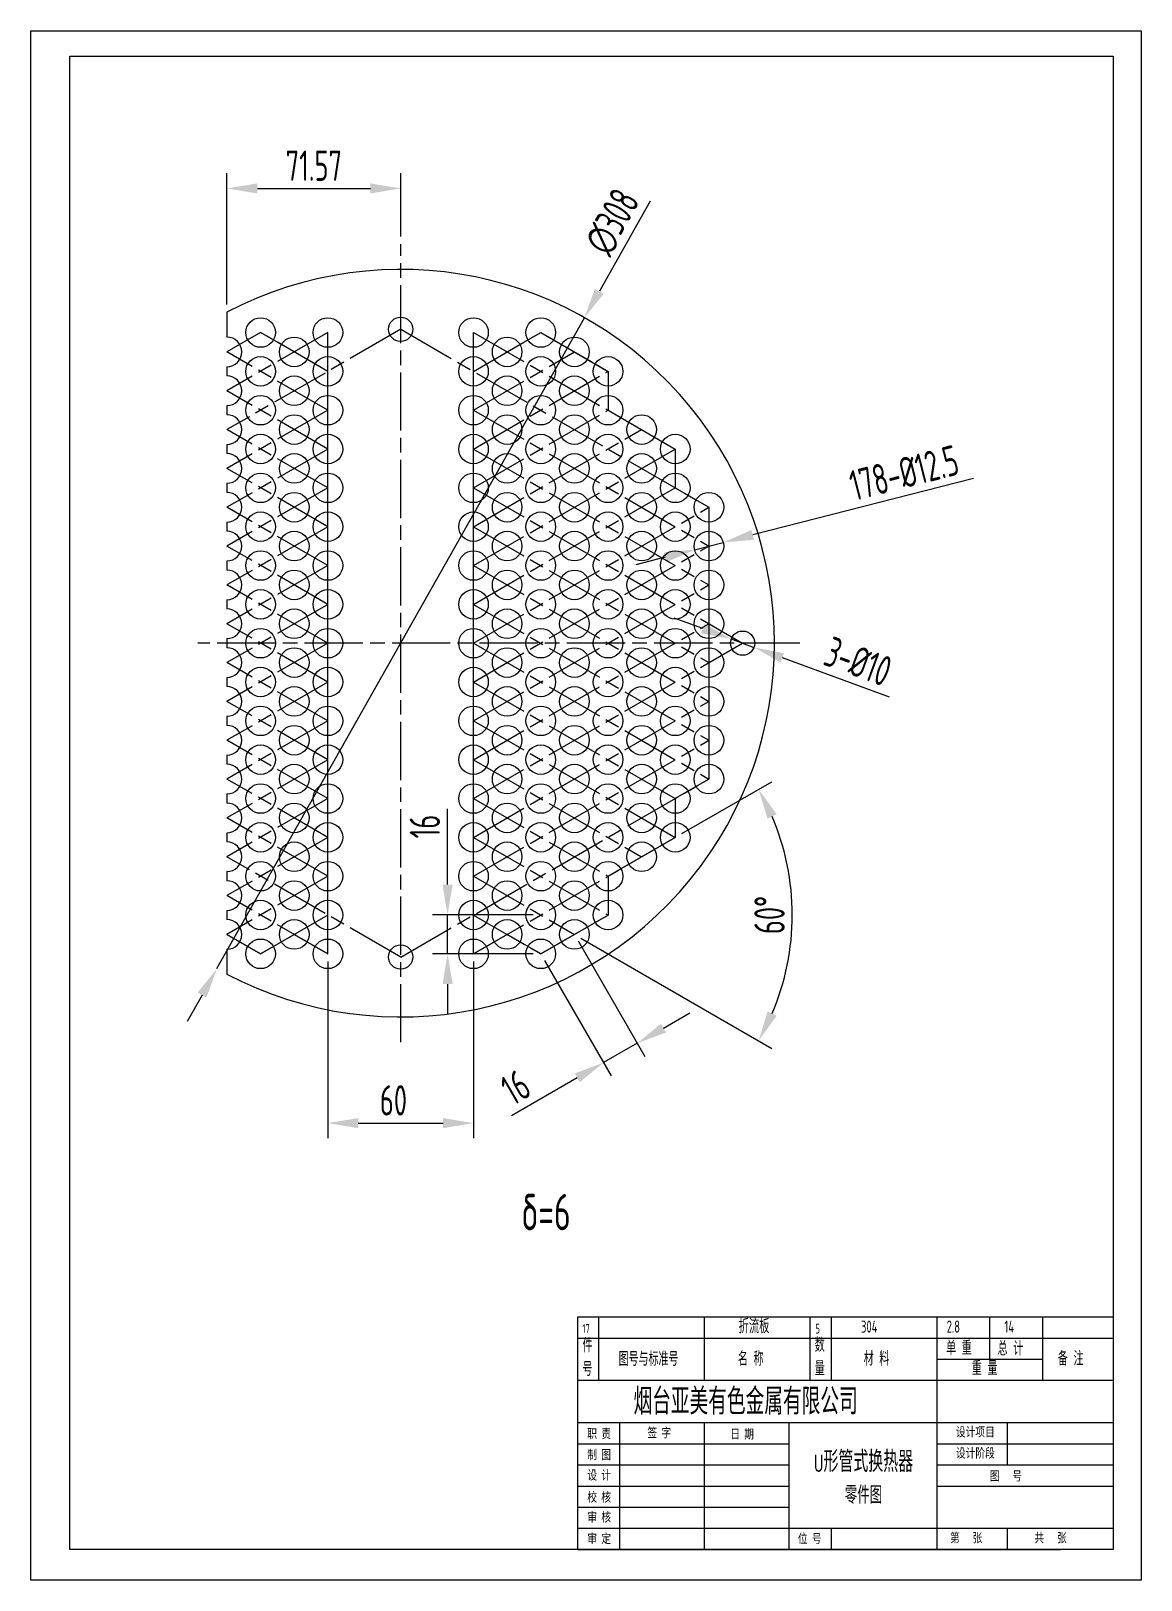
# Model space of a CAD drawing. Extents: x 1875 to 8428, y 2369 to 7964.
# Drawn here: x 4069 to 4526, y 2386 to 3024 of the extents above; entities that cross this region are included whole.
import ezdxf

# ---------------------------------------------------------------- set-up
doc = ezdxf.new("R2010")
doc.units = 0
doc.linetypes.add('ACAD_ISO08W100', pattern=[36, 24, -3, 6, -3])
doc.layers.get('DEFPOINTS').update_dxf_attribs({"linetype": 'CONTINUOUS'})
for name, color, linetype in [('中心线', 1, 'ACAD_ISO08W100'), ('实线', 6, 'CONTINUOUS'), ('文本', 4, 'CONTINUOUS'), ('标注', 3, 'CONTINUOUS')]:
    doc.layers.add(name, color=color, linetype=linetype)
doc.styles.get("Standard").update_dxf_attribs({"font": 'isocp.shx', "width": 0.707, "bigfont": 'hztxt.shx'})
doc.dimstyles.new('ISO-25', dxfattribs={"dimtxt": 2.5, "dimasz": 2.5, "dimexe": 1.25, "dimexo": 0.625, "dimtad": 1, "dimtxsty": 'STANDARD', "dimcen": 2.5, "dimazin": 3, "dimtfac": 1, "dimtmove": 0, "dimatfit": 3})

msp = doc.modelspace()

# ---------------------------------------------------------------- texts
at = {"layer": '文本'}
for s, insert, char_height, width, attachment_point in [('17', (4295.807, 2491.495), 3.6288, 11.67825, 1), ('折流板', (4360.112, 2493.656), 6, 181.11171, 1), ('5', (4391.803, 2491.622), 4, 21.38125, 1), ('304', (4410.546, 2492.971), 5, 89.92699, 1), ('2.8', (4445.856, 2492.971), 5, 89.92699, 1), ('14', (4469.664, 2492.971), 5, 89.92699, 1), ('件\\P号', (4295.813, 2485.645), 5.806, 7.95157, 1), ('数\\P量', (4391.489, 2485.851), 5.806, 7.95157, 1), ('单 重', (4445.605, 2484.589), 5.8061, 59.49103, 1), ('总 计', (4466.856, 2484.358), 5.8061, 59.49103, 1), ('图号与标准号', (4310.694, 2480.089), 5.8061, 42.28311, 1), ('名 称', (4359.816, 2480.134), 5.8061, 59.49103, 1), ('材 料', (4411.648, 2480.234), 5.8061, 59.49103, 1), ('重 量', (4456.231, 2476.277), 5.8061, 59.49103, 1), ('备 注', (4491.662, 2480.234), 5.8061, 59.49103, 1), ('烟台亚美有色金属有限公司', (4316.829, 2465.107), 10.8864, 148.05504, 1), ('职 责', (4297.796, 2448.424), 4.3546, 28.30187, 1), ('签 字', (4322.56, 2448.819), 4.3546, 23.63471, 1), ('日 期', (4356.665, 2448.257), 4.3546, 23.91607, 1), ('设计项目', (4449.671, 2449.152), 4.3546, 29.0304, 1), ('制 图', (4297.796, 2439.781), 4.3546, 28.30187, 1), ('{\\H0.8267x;U}形管式换热器\\P{\\H0.8333x;零件图}', (4411.59, 2439.261), 8.70912, 58.39624, 2), ('设计阶段', (4449.671, 2440.443), 4.3546, 29.0304, 1), ('设 计', (4297.796, 2431.358), 4.3546, 28.30187, 1), ('图   号', (4463.611, 2431.006), 4.3546, 59.49103, 1), ('校 核', (4297.796, 2422.271), 4.3546, 28.30187, 1), ('审 核', (4297.796, 2414.071), 4.3546, 28.30187, 1), ('审 定', (4297.796, 2405.205), 4.3546, 28.30187, 1), ('位 号', (4384.539, 2405.19), 4.3546, 16.2908, 1), ('第   张', (4447.247, 2405.54), 4.3546, 59.49103, 1), ('共   张', (4482.033, 2405.54), 4.3546, 59.49103, 1)]:
    msp.add_mtext(s, dxfattribs=dict(at, insert=insert, char_height=char_height, width=width, attachment_point=attachment_point))
at = {"layer": '标注', "insert": (4270.645, 2545.177), "char_height": 15, "width": 10.46912, "attachment_point": 1}
msp.add_mtext('{\\C4;δ=6}', dxfattribs=at)

# ---------------------------------------------------------------- blocks, each defined once
blk = doc.blocks.new('*D94')
at = {"layer": 'DEFPOINTS', "color": 0}
for p in [(4341.99, 2810.56), (4353.81, 2813.58)]:
    blk.add_point(p, dxfattribs=at)
at = {"layer": '文本', "color": 3}
for p, q in [((4456.93, 2839.89), (4365.92, 2816.67)), ((4341.99, 2810.56), (4353.81, 2813.58)), ((4329.88, 2807.47), (4317.76, 2804.38))]:
    blk.add_line(p, q, dxfattribs=at)
for points in [[(4365.41, 2818.69), (4366.44, 2814.65), (4353.81, 2813.58)], [(4329.36, 2809.49), (4330.39, 2805.45), (4341.99, 2810.56)]]:
    blk.add_solid(points, dxfattribs=at)
at = {"layer": '文本', "color": 4, "insert": (4428.29, 2842.26), "char_height": 12.5, "attachment_point": 5, "rotation": 14.31561}
blk.add_mtext('178-%%c12.5', dxfattribs=at)
blk = doc.blocks.new('*D95')
at = {"layer": 'DEFPOINTS', "color": 0}
for p in [(4190.9, 2644.07), (4250.9, 2644.07), (4250.9, 2574.31)]:
    blk.add_point(p, dxfattribs=at)
at = {"layer": '文本', "color": 3}
for p, q in [((4190.9, 2640.94), (4190.9, 2568.06)), ((4250.9, 2640.94), (4250.9, 2568.06)), ((4203.4, 2574.31), (4238.4, 2574.31))]:
    blk.add_line(p, q, dxfattribs=at)
for points in [[(4203.4, 2576.4), (4203.4, 2572.23), (4190.9, 2574.31)], [(4238.4, 2576.4), (4238.4, 2572.23), (4250.9, 2574.31)]]:
    blk.add_solid(points, dxfattribs=at)
at = {"layer": '文本', "color": 4, "insert": (4217.92, 2583.69), "char_height": 12.5, "attachment_point": 5}
blk.add_mtext('60', dxfattribs=at)
blk = doc.blocks.new('*D96')
at = {"layer": 'DEFPOINTS', "color": 0}
for p in [(4292.47, 2652.07), (4278.62, 2644.07), (4318.36, 2607.24)]:
    blk.add_point(p, dxfattribs=at)
at = {"layer": '文本', "color": 3}
for p, q in [((4294.04, 2649.36), (4321.48, 2601.82)), ((4280.18, 2641.36), (4307.63, 2593.82)), ((4329.18, 2613.49), (4340.01, 2619.74)), ((4318.36, 2607.24), (4304.5, 2599.24)), ((4293.68, 2592.99), (4266.59, 2577.35))]:
    blk.add_line(p, q, dxfattribs=at)
for points in [[(4328.14, 2615.29), (4330.22, 2611.68), (4318.36, 2607.24)], [(4292.63, 2594.79), (4294.72, 2591.18), (4304.5, 2599.24)]]:
    blk.add_solid(points, dxfattribs=at)
at = {"layer": '文本', "color": 4, "insert": (4268.24, 2589.13), "char_height": 12.5, "attachment_point": 5, "rotation": 30}
blk.add_mtext('16', dxfattribs=at)
blk = doc.blocks.new('*D97')
at = {"layer": 'DEFPOINTS', "color": 0}
for p in [(4240.22, 2660.07), (4278.62, 2660.07), (4278.62, 2644.07)]:
    blk.add_point(p, dxfattribs=at)
at = {"layer": '文本', "color": 3}
for p, q in [((4240.22, 2672.57), (4240.22, 2703.85)), ((4275.49, 2660.07), (4233.97, 2660.07)), ((4240.22, 2644.07), (4240.22, 2660.07)), ((4275.49, 2644.07), (4233.97, 2644.07)), ((4240.22, 2631.57), (4240.22, 2619.07))]:
    blk.add_line(p, q, dxfattribs=at)
for points in [[(4238.14, 2672.57), (4242.3, 2672.57), (4240.22, 2660.07)], [(4238.14, 2631.57), (4242.3, 2631.57), (4240.22, 2644.07)]]:
    blk.add_solid(points, dxfattribs=at)
at = {"layer": '文本', "color": 4, "insert": (4230.84, 2696.53), "char_height": 12.5, "attachment_point": 5, "rotation": 90}
blk.add_mtext('16', dxfattribs=at)
blk = doc.blocks.new('*D98')
at = {"layer": 'DEFPOINTS', "color": 0}
for p in [(4357.06, 2773.79), (4366.45, 2770.34)]:
    blk.add_point(p, dxfattribs=at)
at = {"layer": '标注', "color": 3}
for p, q in [((4345.33, 2778.11), (4333.6, 2782.43)), ((4357.06, 2773.79), (4366.45, 2770.34)), ((4422.32, 2749.77), (4378.18, 2766.02))]:
    blk.add_line(p, q, dxfattribs=at)
for points in [[(4346.05, 2780.07), (4344.61, 2776.16), (4357.06, 2773.79)], [(4378.9, 2767.98), (4377.46, 2764.07), (4366.45, 2770.34)]]:
    blk.add_solid(points, dxfattribs=at)
at = {"layer": '标注', "color": 4, "insert": (4409.35, 2764.53), "char_height": 12.5, "attachment_point": 5, "rotation": 339.78815}
blk.add_mtext('3-%%c10', dxfattribs=at)
blk = doc.blocks.new('*D99')
at = {"layer": 'DEFPOINTS', "color": 0}
for p in [(4334.04, 2692.07), (4250.9, 2676.07), (4292.47, 2652.07), (4250.9, 2644.07), (4380.67, 2642.07)]:
    blk.add_point(p, dxfattribs=at)
at = {"layer": '标注', "color": 3}
for p, q in [((4336.75, 2693.63), (4373.77, 2715)), ((4295.18, 2650.5), (4373.77, 2605.13))]:
    blk.add_line(p, q, dxfattribs=at)
blk.add_arc((4278.62, 2660.07), 103.62, 336.9158, 23.0842, dxfattribs=at)
for points in [[(4372.08, 2699.77), (4375.81, 2701.63), (4368.36, 2711.88)], [(4375.81, 2618.51), (4372.08, 2620.37), (4368.36, 2608.26)]]:
    blk.add_solid(points, dxfattribs=at)
at = {"layer": '标注', "color": 4, "insert": (4372.86, 2660.07), "char_height": 12.5, "attachment_point": 5, "rotation": 90}
blk.add_mtext('60°', dxfattribs=at)
blk = doc.blocks.new('*D101')
at = {"layer": 'DEFPOINTS', "color": 0}
for p in [(4296.6, 2906.18), (4145.2, 2637.96)]:
    blk.add_point(p, dxfattribs=at)
at = {"layer": '标注', "color": 3}
for p, q in [((4323.69, 2954.17), (4302.75, 2917.06)), ((4145.2, 2637.96), (4296.6, 2906.18)), ((4139.06, 2627.07), (4132.92, 2616.19))]:
    blk.add_line(p, q, dxfattribs=at)
for points in [[(4300.93, 2918.09), (4304.56, 2916.04), (4296.6, 2906.18)], [(4137.25, 2628.1), (4140.87, 2626.05), (4145.2, 2637.96)]]:
    blk.add_solid(points, dxfattribs=at)
at = {"layer": '标注', "color": 4, "insert": (4308.13, 2945.67), "char_height": 12.5, "attachment_point": 5, "rotation": 60.55711}
blk.add_mtext('∅308', dxfattribs=at)
blk = doc.blocks.new('*D102')
at = {"layer": 'DEFPOINTS', "color": 0}
for p in [(4220.9, 2959.43), (4220.9, 2936.5), (4149.34, 2908.43)]:
    blk.add_point(p, dxfattribs=at)
at = {"layer": '标注', "color": 3}
for p, q in [((4149.34, 2911.55), (4149.34, 2965.68)), ((4220.9, 2939.62), (4220.9, 2965.68)), ((4161.84, 2959.43), (4208.4, 2959.43))]:
    blk.add_line(p, q, dxfattribs=at)
for points in [[(4161.84, 2961.51), (4161.84, 2957.35), (4149.34, 2959.43)], [(4208.4, 2961.51), (4208.4, 2957.35), (4220.9, 2959.43)]]:
    blk.add_solid(points, dxfattribs=at)
at = {"layer": '标注', "color": 4, "insert": (4185.12, 2968.8), "char_height": 12.5, "attachment_point": 5}
blk.add_mtext('71.57', dxfattribs=at)

# ---------------------------------------------------------------- dimensions: what is measured, and where the dimension line sits
at = {"layer": '文本'}
dim = msp.add_diameter_dim_2p(p1=(4341.989, 2810.559), p2=(4353.81, 2813.576), text='178-%%c12.5', dimstyle='ISO-25', override={"dimscale": 5, "dimdsep": 46, "dimclrd": 3, "dimclre": 3, "dimclrt": 4}, dxfattribs=at)
dim.commit()
dim.dimension.update_dxf_attribs({"geometry": '*D94', "text_midpoint": (4430.604, 2833.173), "dimtype": 163})
for base, p1, p2, angle, picture, middle in [((4240.219, 2660.067), (4278.617, 2644.067), (4278.617, 2660.067), 90, '*D97', (4240.219, 2696.526)), ((4318.357, 2607.236), (4278.617, 2644.067), (4292.474, 2652.067), 30, '*D96', (4272.927, 2581.007)), ((4250.904, 2574.314), (4190.904, 2644.067), (4250.904, 2644.067), 0, '*D95', (4217.925, 2574.314))]:
    dim = msp.add_linear_dim(base=base, p1=p1, p2=p2, angle=angle, dimstyle='ISO-25', override={"dimscale": 5, "dimdsep": 46, "dimclrd": 3, "dimclre": 3, "dimclrt": 4}, dxfattribs=at)
    dim.commit()
    dim.dimension.update_dxf_attribs({"geometry": picture, "text_midpoint": middle, "dimtype": 161})
at = {"layer": '标注'}
dim = msp.add_linear_dim(base=(4220.904, 2959.429), p1=(4149.335, 2908.427), p2=(4220.904, 2936.499), dimstyle='ISO-25', override={"dimscale": 5, "dimdsep": 46, "dimclrd": 3, "dimclre": 3, "dimclrt": 4}, dxfattribs=at)
dim.commit()
dim.dimension.update_dxf_attribs({"geometry": '*D102', "text_midpoint": (4185.12, 2968.804)})
dim = msp.add_diameter_dim_2p(p1=(4145.205, 2637.957), p2=(4296.604, 2906.178), dimstyle='ISO-25', override={"dimscale": 5, "dimdsep": 46, "dimclrd": 3, "dimclre": 3, "dimclrt": 4}, dxfattribs=at)
dim.commit()
dim.dimension.update_dxf_attribs({"geometry": '*D101', "text_midpoint": (4308.129, 2945.668)})
dim = msp.add_diameter_dim_2p(p1=(4357.064, 2773.795), p2=(4366.448, 2770.34), text='3-%%c10', dimstyle='ISO-25', override={"dimscale": 5, "dimdsep": 46, "dimclrd": 3, "dimclre": 3, "dimclrt": 4}, dxfattribs=at)
dim.commit()
dim.dimension.update_dxf_attribs({"geometry": '*D98', "text_midpoint": (4409.352, 2764.534)})
dim = msp.add_angular_dim_2l(base=(4380.665, 2642.074), line1=((4250.904, 2644.067), (4334.043, 2692.067)), line2=((4250.904, 2676.067), (4292.474, 2652.067)), dimstyle='ISO-25', override={"dimscale": 5, "dimdec": 0, "dimdsep": 46, "dimclrd": 3, "dimclre": 3, "dimclrt": 4}, dxfattribs=at)
dim.commit()
dim.dimension.update_dxf_attribs({"geometry": '*D99', "text_midpoint": (4372.865, 2660.067)})

# ---------------------------------------------------------------- linework, layer by layer
at = {"layer": '中心线'}
for p, q in [((4220.904, 2607.636), (4220.904, 2936.499)), ((4220.904, 2901.388), (4149.335, 2860.067)), ((4190.904, 2900.067), (4149.335, 2876.067)), ((4163.192, 2900.067), (4149.335, 2892.067)), ((4190.904, 2884.067), (4163.192, 2900.067)), ((4190.904, 2644.067), (4190.904, 2900.067)), ((4220.904, 2901.388), (4347.899, 2828.067)), ((4250.904, 2644.067), (4250.904, 2900.067)), ((4250.904, 2884.067), (4278.617, 2900.067)), ((4250.904, 2900.067), (4334.043, 2852.067)), ((4278.617, 2900.067), (4306.33, 2884.067)), ((4190.904, 2868.067), (4149.335, 2892.067)), ((4250.904, 2868.067), (4292.474, 2892.067)), ((4250.904, 2852.067), (4306.33, 2884.067)), ((4190.904, 2852.067), (4149.335, 2876.067)), ((4190.904, 2868.067), (4149.335, 2844.067)), ((4250.904, 2836.067), (4306.33, 2868.067)), ((4250.904, 2868.067), (4347.899, 2812.067)), ((4190.904, 2836.067), (4149.335, 2860.067)), ((4250.904, 2820.067), (4320.186, 2860.067)), ((4190.904, 2852.067), (4149.335, 2828.067)), ((4250.904, 2804.067), (4334.043, 2852.067)), ((4250.904, 2852.067), (4347.899, 2796.067)), ((4190.904, 2820.067), (4149.335, 2844.067)), ((4190.904, 2836.067), (4149.335, 2812.067)), ((4250.904, 2788.067), (4334.043, 2836.067)), ((4250.904, 2836.067), (4361.756, 2772.067)), ((4190.904, 2804.067), (4149.335, 2828.067)), ((4250.904, 2772.067), (4347.899, 2828.067)), ((4190.904, 2820.067), (4149.335, 2796.067)), ((4250.904, 2820.067), (4347.899, 2764.067)), ((4190.904, 2788.067), (4149.335, 2812.067)), ((4250.904, 2756.067), (4347.899, 2812.067)), ((4190.904, 2804.067), (4149.335, 2780.067)), ((4250.904, 2804.067), (4347.899, 2748.067)), ((4190.904, 2772.067), (4149.335, 2796.067)), ((4250.904, 2740.067), (4347.899, 2796.067)), ((4190.904, 2788.067), (4149.335, 2764.067)), ((4250.904, 2788.067), (4347.899, 2732.067)), ((4190.904, 2756.067), (4149.335, 2780.067)), ((4250.904, 2724.067), (4347.899, 2780.067)), ((4385.336, 2772.067), (4137.341, 2772.067)), ((4190.904, 2772.067), (4149.335, 2748.067)), ((4250.904, 2708.067), (4361.756, 2772.067)), ((4250.904, 2772.067), (4347.899, 2716.067)), ((4190.904, 2740.067), (4149.335, 2764.067)), ((4190.904, 2756.067), (4149.335, 2732.067)), ((4250.904, 2756.067), (4334.043, 2708.067)), ((4190.904, 2724.067), (4149.335, 2748.067)), ((4250.904, 2692.067), (4347.899, 2748.067)), ((4190.904, 2740.067), (4149.335, 2716.067)), ((4250.904, 2740.067), (4334.043, 2692.067)), ((4190.904, 2708.067), (4149.335, 2732.067)), ((4250.904, 2676.067), (4347.899, 2732.067)), ((4190.904, 2724.067), (4149.335, 2700.067)), ((4250.904, 2724.067), (4320.186, 2684.067)), ((4190.904, 2692.067), (4149.335, 2716.067)), ((4220.904, 2642.747), (4347.899, 2716.067)), ((4190.904, 2708.067), (4149.335, 2684.067)), ((4250.904, 2708.067), (4306.33, 2676.067)), ((4190.904, 2676.067), (4149.335, 2700.067)), ((4190.904, 2692.067), (4149.335, 2668.067)), ((4250.904, 2644.067), (4334.043, 2692.067)), ((4250.904, 2692.067), (4306.33, 2660.067)), ((4220.904, 2642.747), (4149.335, 2684.067)), ((4190.904, 2676.067), (4149.335, 2652.067)), ((4250.904, 2676.067), (4292.474, 2652.067)), ((4190.904, 2644.067), (4149.335, 2668.067)), ((4190.904, 2660.067), (4163.192, 2644.067)), ((4250.904, 2660.067), (4278.617, 2644.067)), ((4278.617, 2644.067), (4306.33, 2660.067)), ((4163.192, 2644.067), (4149.335, 2652.067))]:
    msp.add_line(p, q, dxfattribs=at)
at = {"layer": '实线'}
for p, q in [((4149.335, 2908.427), (4149.335, 2898.167)), ((4163.192, 2900.067), (4149.335, 2892.067)), ((4177.048, 2892.067), (4163.192, 2900.067)), ((4190.904, 2900.067), (4177.048, 2892.067)), ((4190.904, 2644.067), (4190.904, 2900.067)), ((4250.904, 2644.067), (4250.904, 2900.067)), ((4250.904, 2900.067), (4264.761, 2892.067)), ((4264.761, 2892.067), (4278.617, 2900.067)), ((4278.617, 2900.067), (4306.33, 2884.067)), ((4149.335, 2885.967), (4149.335, 2882.167)), ((4306.33, 2884.067), (4306.33, 2868.067)), ((4149.335, 2869.967), (4149.335, 2866.167)), ((4306.33, 2868.067), (4334.043, 2852.067)), ((4149.335, 2853.967), (4149.335, 2850.167)), ((4334.043, 2852.067), (4334.043, 2836.067)), ((4149.335, 2837.967), (4149.335, 2834.167)), ((4334.043, 2836.067), (4347.899, 2828.067)), ((4347.899, 2828.067), (4347.899, 2716.067)), ((4149.335, 2821.967), (4149.335, 2818.167)), ((4149.335, 2805.967), (4149.335, 2802.167)), ((4149.335, 2789.967), (4149.335, 2786.167)), ((4149.335, 2773.967), (4149.335, 2770.167)), ((4149.335, 2757.967), (4149.335, 2754.167)), ((4149.335, 2741.967), (4149.335, 2738.167)), ((4149.335, 2725.967), (4149.335, 2722.167)), ((4347.899, 2716.067), (4334.043, 2708.067)), ((4149.335, 2709.967), (4149.335, 2706.167)), ((4334.043, 2708.067), (4334.043, 2692.067)), ((4149.335, 2693.967), (4149.335, 2690.167)), ((4334.043, 2692.067), (4306.33, 2676.067)), ((4149.335, 2677.967), (4149.335, 2674.167)), ((4306.33, 2676.067), (4306.33, 2660.067)), ((4149.335, 2661.967), (4149.335, 2658.167)), ((4306.33, 2660.067), (4278.617, 2644.067)), ((4149.335, 2652.067), (4163.192, 2644.067)), ((4163.192, 2644.067), (4177.048, 2652.067)), ((4177.048, 2652.067), (4190.904, 2644.067)), ((4264.761, 2652.067), (4250.904, 2644.067)), ((4278.617, 2644.067), (4264.761, 2652.067)), ((4149.335, 2645.967), (4149.335, 2635.708))]:
    msp.add_line(p, q, dxfattribs=at)
for centre, radius in [((4163.192, 2900.067), 6.1), ((4190.904, 2900.067), 6.1), ((4220.904, 2901.388), 5), ((4250.904, 2900.067), 6.1), ((4278.617, 2900.067), 6.1), ((4177.048, 2892.067), 6.1), ((4264.761, 2892.067), 6.1), ((4292.474, 2892.067), 6.1), ((4163.192, 2884.067), 6.1), ((4190.904, 2884.067), 6.1), ((4250.904, 2884.067), 6.1), ((4278.617, 2884.067), 6.1), ((4306.33, 2884.067), 6.1), ((4177.048, 2876.067), 6.1), ((4264.761, 2876.067), 6.1), ((4292.474, 2876.067), 6.1), ((4163.192, 2868.067), 6.1), ((4190.904, 2868.067), 6.1), ((4250.904, 2868.067), 6.1), ((4278.617, 2868.067), 6.1), ((4306.33, 2868.067), 6.1), ((4177.048, 2860.067), 6.1), ((4264.761, 2860.067), 6.1), ((4292.474, 2860.067), 6.1), ((4320.186, 2860.067), 6.1), ((4163.192, 2852.067), 6.1), ((4190.904, 2852.067), 6.1), ((4250.904, 2852.067), 6.1), ((4278.617, 2852.067), 6.1), ((4306.33, 2852.067), 6.1), ((4334.043, 2852.067), 6.1), ((4177.048, 2844.067), 6.1), ((4264.761, 2844.067), 6.1), ((4292.474, 2844.067), 6.1), ((4320.186, 2844.067), 6.1), ((4163.192, 2836.067), 6.1), ((4190.904, 2836.067), 6.1), ((4250.904, 2836.067), 6.1), ((4278.617, 2836.067), 6.1), ((4306.33, 2836.067), 6.1), ((4334.043, 2836.067), 6.1), ((4177.048, 2828.067), 6.1), ((4264.761, 2828.067), 6.1), ((4292.474, 2828.067), 6.1), ((4320.186, 2828.067), 6.1), ((4347.899, 2828.067), 6.1), ((4163.192, 2820.067), 6.1), ((4190.904, 2820.067), 6.1), ((4250.904, 2820.067), 6.1), ((4278.617, 2820.067), 6.1), ((4306.33, 2820.067), 6.1), ((4334.043, 2820.067), 6.1), ((4177.048, 2812.067), 6.1), ((4264.761, 2812.067), 6.1), ((4292.474, 2812.067), 6.1), ((4320.186, 2812.067), 6.1), ((4347.899, 2812.067), 6.1), ((4163.192, 2804.067), 6.1), ((4190.904, 2804.067), 6.1), ((4250.904, 2804.067), 6.1), ((4278.617, 2804.067), 6.1), ((4306.33, 2804.067), 6.1), ((4334.043, 2804.067), 6.1), ((4177.048, 2796.067), 6.1), ((4264.761, 2796.067), 6.1), ((4292.474, 2796.067), 6.1), ((4320.186, 2796.067), 6.1), ((4347.899, 2796.067), 6.1), ((4163.192, 2788.067), 6.1), ((4190.904, 2788.067), 6.1), ((4250.904, 2788.067), 6.1), ((4278.617, 2788.067), 6.1), ((4306.33, 2788.067), 6.1), ((4334.043, 2788.067), 6.1), ((4177.048, 2780.067), 6.1), ((4264.761, 2780.067), 6.1), ((4292.474, 2780.067), 6.1), ((4320.186, 2780.067), 6.1), ((4347.899, 2780.067), 6.1), ((4163.192, 2772.067), 6.1), ((4190.904, 2772.067), 6.1), ((4250.904, 2772.067), 6.1), ((4278.617, 2772.067), 6.1), ((4306.33, 2772.067), 6.1), ((4334.043, 2772.067), 6.1), ((4361.756, 2772.067), 5), ((4177.048, 2764.067), 6.1), ((4264.761, 2764.067), 6.1), ((4292.474, 2764.067), 6.1), ((4320.186, 2764.067), 6.1), ((4347.899, 2764.067), 6.1), ((4163.192, 2756.067), 6.1), ((4190.904, 2756.067), 6.1), ((4250.904, 2756.067), 6.1), ((4278.617, 2756.067), 6.1), ((4306.33, 2756.067), 6.1), ((4334.043, 2756.067), 6.1), ((4177.048, 2748.067), 6.1), ((4264.761, 2748.067), 6.1), ((4292.474, 2748.067), 6.1), ((4320.186, 2748.067), 6.1), ((4347.899, 2748.067), 6.1), ((4163.192, 2740.067), 6.1), ((4190.904, 2740.067), 6.1), ((4250.904, 2740.067), 6.1), ((4278.617, 2740.067), 6.1), ((4306.33, 2740.067), 6.1), ((4334.043, 2740.067), 6.1), ((4177.048, 2732.067), 6.1), ((4264.761, 2732.067), 6.1), ((4292.474, 2732.067), 6.1), ((4320.186, 2732.067), 6.1), ((4347.899, 2732.067), 6.1), ((4163.192, 2724.067), 6.1), ((4190.904, 2724.067), 6.1), ((4250.904, 2724.067), 6.1), ((4278.617, 2724.067), 6.1), ((4306.33, 2724.067), 6.1), ((4334.043, 2724.067), 6.1), ((4177.048, 2716.067), 6.1), ((4264.761, 2716.067), 6.1), ((4292.474, 2716.067), 6.1), ((4320.186, 2716.067), 6.1), ((4347.899, 2716.067), 6.1), ((4163.192, 2708.067), 6.1), ((4190.904, 2708.067), 6.1), ((4250.904, 2708.067), 6.1), ((4278.617, 2708.067), 6.1), ((4306.33, 2708.067), 6.1), ((4334.043, 2708.067), 6.1), ((4177.048, 2700.067), 6.1), ((4264.761, 2700.067), 6.1), ((4292.474, 2700.067), 6.1), ((4320.186, 2700.067), 6.1), ((4163.192, 2692.067), 6.1), ((4190.904, 2692.067), 6.1), ((4250.904, 2692.067), 6.1), ((4278.617, 2692.067), 6.1), ((4306.33, 2692.067), 6.1), ((4334.043, 2692.067), 6.1), ((4177.048, 2684.067), 6.1), ((4264.761, 2684.067), 6.1), ((4292.474, 2684.067), 6.1), ((4320.186, 2684.067), 6.1), ((4163.192, 2676.067), 6.1), ((4190.904, 2676.067), 6.1), ((4250.904, 2676.067), 6.1), ((4278.617, 2676.067), 6.1), ((4306.33, 2676.067), 6.1), ((4177.048, 2668.067), 6.1), ((4264.761, 2668.067), 6.1), ((4292.474, 2668.067), 6.1), ((4163.192, 2660.067), 6.1), ((4190.904, 2660.067), 6.1), ((4250.904, 2660.067), 6.1), ((4278.617, 2660.067), 6.1), ((4306.33, 2660.067), 6.1), ((4177.048, 2652.067), 6.1), ((4264.761, 2652.067), 6.1), ((4292.474, 2652.067), 6.1), ((4163.192, 2644.067), 6.1), ((4190.904, 2644.067), 6.1), ((4250.904, 2644.067), 6.1), ((4278.617, 2644.067), 6.1), ((4220.904, 2642.747), 5)]:
    msp.add_circle(centre, radius, dxfattribs=at)
for centre, radius, start, end in [((4220.904, 2772.067), 154, 242.306915, 117.693085), ((4149.335, 2892.067), 6.1, 270, 90), ((4149.335, 2876.067), 6.1, 270, 90), ((4149.335, 2860.067), 6.1, 270, 90), ((4149.335, 2844.067), 6.1, 270, 90), ((4149.335, 2828.067), 6.1, 270, 90), ((4149.335, 2812.067), 6.1, 270, 90), ((4149.335, 2796.067), 6.1, 270, 90), ((4149.335, 2780.067), 6.1, 270, 90), ((4149.335, 2764.067), 6.1, 270, 90), ((4149.335, 2748.067), 6.1, 270, 90), ((4149.335, 2732.067), 6.1, 270, 90), ((4149.335, 2716.067), 6.1, 270, 90), ((4149.335, 2700.067), 6.1, 270, 90), ((4149.335, 2684.067), 6.1, 270, 90), ((4149.335, 2668.067), 6.1, 270, 90), ((4149.335, 2652.067), 6.1, 270, 90)]:
    msp.add_arc(centre, radius, start, end, dxfattribs=at)
at = {"layer": '标注'}
for p, q in [((4293.822, 2398.668), (4293.822, 2494.469)), ((4293.822, 2494.469), (4514.453, 2494.469)), ((4293.822, 2494.469), (4514.453, 2494.469)), ((4302.532, 2468.341), (4302.532, 2494.469)), ((4346.077, 2468.341), (4346.077, 2494.469)), ((4389.623, 2468.341), (4389.623, 2494.469)), ((4398.332, 2468.341), (4398.332, 2494.469)), ((4441.877, 2450.923), (4441.877, 2494.469)), ((4463.65, 2477.05), (4463.65, 2494.469)), ((4485.423, 2468.341), (4485.423, 2494.469)), ((4293.822, 2485.759), (4514.453, 2485.759)), ((4441.877, 2477.05), (4485.423, 2477.05)), ((4293.822, 2468.341), (4514.453, 2468.341)), ((4293.822, 2398.668), (4293.822, 2450.923)), ((4293.822, 2398.668), (4293.822, 2450.923)), ((4293.822, 2450.923), (4514.453, 2450.923)), ((4311.241, 2398.668), (4311.241, 2450.923)), ((4346.077, 2398.668), (4346.077, 2450.923)), ((4380.914, 2398.668), (4380.914, 2450.923)), ((4441.877, 2398.668), (4441.877, 2450.923)), ((4470.908, 2433.505), (4470.908, 2450.923)), ((4293.822, 2442.214), (4380.914, 2442.214)), ((4441.877, 2442.214), (4514.453, 2442.214)), ((4293.822, 2433.505), (4380.914, 2433.505)), ((4441.877, 2433.505), (4514.453, 2433.505)), ((4293.822, 2424.796), (4380.914, 2424.796)), ((4441.877, 2424.796), (4514.453, 2424.796)), ((4293.822, 2416.086), (4380.914, 2416.086)), ((4293.822, 2407.377), (4514.453, 2407.377)), ((4398.332, 2398.668), (4398.332, 2407.377)), ((4470.908, 2398.668), (4470.908, 2407.377)), ((4293.822, 2398.668), (4492.681, 2398.668))]:
    msp.add_line(p, q, dxfattribs=at)
for points in [[(4068.582, 3024.314), (4525.922, 3024.314), (4525.922, 2386.059), (4068.582, 2386.059)], [(4084.638, 3013.997), (4514.453, 3013.997), (4514.453, 2398.668), (4084.638, 2398.668)]]:
    msp.add_lwpolyline(points, close=True, dxfattribs=at)

msp.set_redraw_order([(e.dxf.handle, doc.entitydb.next_handle()) for e in msp.query("TEXT MTEXT ATTDEF DIMENSION ARC_DIMENSION")])  # texts and dimensions are drawn at this point

doc.saveas('drawing.dxf')
